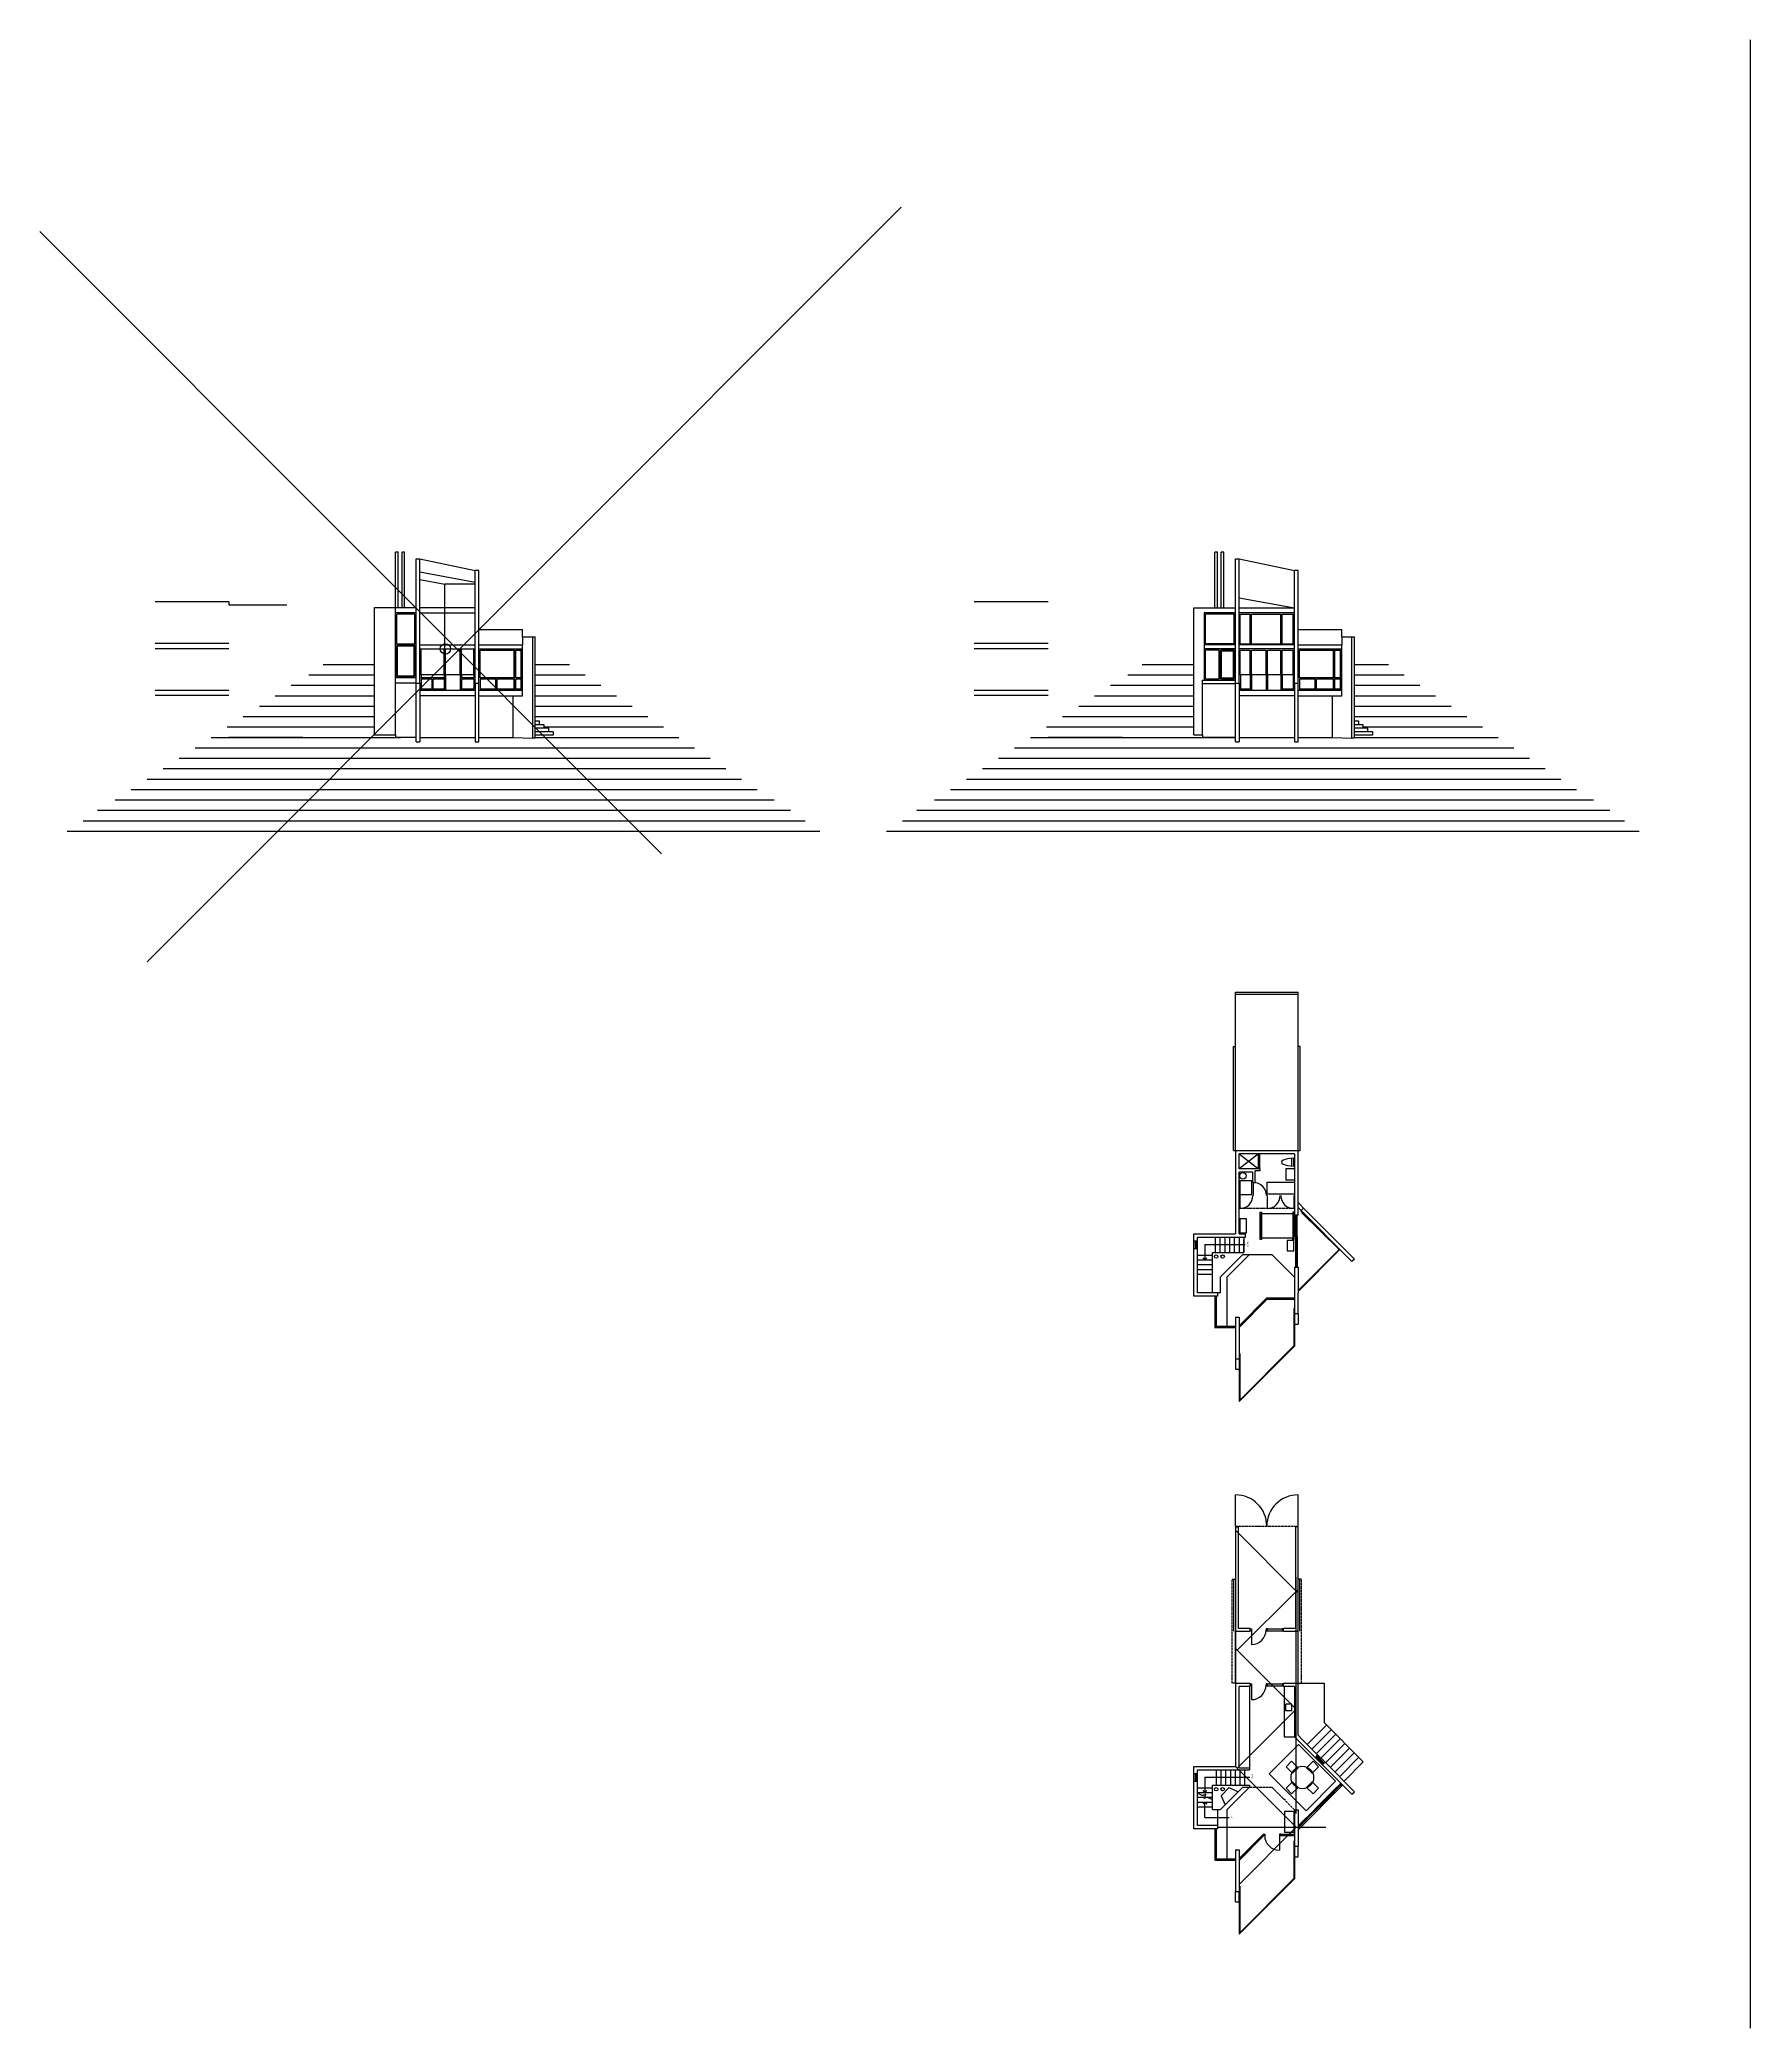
# Model space of a CAD drawing. Header units: inches. Extents: x -30960 to 5972, y 141 to 7569.
# Drawn here: x -22610 to -18666, y 710 to 5293 of the extents above; entities that cross this region are included whole.
import ezdxf

# ---------------------------------------------------------------- set-up
doc = ezdxf.new("R2010")
doc.units = ezdxf.units.IN
doc.header["$LTSCALE"] = 0.5
doc.header["$MEASUREMENT"] = 0
doc.linetypes.add('ACAD_ISO02W100', pattern=[15, 12, -3])
doc.layers.get('0').update_dxf_attribs({"color": 253})
for name, color, linetype in [('A-doors', 254, 'Continuous'), ('A-Elev-North', 7, 'Continuous'), ('A-Elev-South', 7, 'Continuous'), ('A-fixtures', 140, 'Continuous'), ('A-furniture', 33, 'Continuous'), ('A-glazing', 252, 'Continuous'), ('A-millwork', 252, 'Continuous'), ('A-roof', 253, 'Continuous'), ('A-soffit', 251, 'ACAD_ISO02W100'), ('A-stairs', 252, 'Continuous'), ('A-text', 254, 'Continuous'), ('A-walls', 7, 'Continuous'), ('construction', 160, 'Continuous')]:
    doc.layers.add(name, color=color, linetype=linetype)

msp = doc.modelspace()

# ---------------------------------------------------------------- linework, layer by layer
for p, q in [((-19852.9, 1625.3), (-19852.9, 1505.3)), ((-19852.9, 1505.3), (-19852.9, 1625.3)), ((-19708.9, 1505.3), (-19708.9, 1625.3))]:
    msp.add_line(p, q)
at = {"layer": 'A-doors'}
for p, q in [((-19812.9, 2659.7, -10295.1), (-19807.9, 2659.7, -10295.1)), ((-19852.9, 1867.3), (-19852.9, 1939.3)), ((-19708.9, 1867.3), (-19708.9, 1939.3)), ((-19856.9, 1625.3), (-19856.9, 1745.3)), ((-19704.9, 1625.3), (-19704.9, 1745.3)), ((-19819.4, 1630.8), (-19816.4, 1630.8)), ((-19819.4, 1625.8), (-19819.4, 1630.8)), ((-19816.4, 1625.8), (-19819.4, 1625.8)), ((-19816.4, 1630.8), (-19816.4, 1625.8)), ((-19816.4, 1628.3), (-19816.4, 1594.3)), ((-19779.4, 1630.8), (-19782.4, 1630.8)), ((-19782.4, 1630.8), (-19782.4, 1625.8)), ((-19782.4, 1625.8), (-19779.4, 1625.8)), ((-19779.4, 1625.8), (-19779.4, 1630.8)), ((-19779.4, 1630.8), (-19745.4, 1630.8)), ((-19779.4, 1625.8), (-19745.4, 1625.8)), ((-19742.4, 1630.8), (-19745.4, 1630.8)), ((-19745.4, 1630.8), (-19745.4, 1625.8)), ((-19745.4, 1625.8), (-19742.4, 1625.8)), ((-19742.4, 1625.8), (-19742.4, 1630.8)), ((-19819.4, 1503.8), (-19816.4, 1503.8)), ((-19819.4, 1498.8), (-19819.4, 1503.8)), ((-19816.4, 1498.8), (-19819.4, 1498.8)), ((-19816.4, 1503.8), (-19816.4, 1498.8)), ((-19816.4, 1501.3), (-19816.4, 1467.3)), ((-19779.4, 1503.8), (-19782.4, 1503.8)), ((-19782.4, 1503.8), (-19782.4, 1498.8)), ((-19782.4, 1498.8), (-19779.4, 1498.8)), ((-19779.4, 1498.8), (-19779.4, 1503.8)), ((-19742.4, 1503.8), (-19745.4, 1503.8)), ((-19745.4, 1503.8), (-19745.4, 1498.8)), ((-19745.4, 1498.8), (-19742.4, 1498.8)), ((-19742.4, 1498.8), (-19742.4, 1503.8)), ((-19748.7, 1157.1), (-19751.7, 1157.1)), ((-19751.7, 1157.1), (-19751.7, 1154.1)), ((-19751.7, 1154.1), (-19751.7, 1120.1)), ((-19751.7, 1154.1), (-19748.7, 1154.1)), ((-19748.7, 1154.1), (-19748.7, 1157.1)), ((-19719.9, 1154.1), (-19719.9, 1157.1))]:
    msp.add_line(p, q, dxfattribs=at)
for centre, radius, start, end in [((-19852.9, 1867.3), 72, 0, 90), ((-19708.9, 1867.3), 72, 90, 180), ((-19816.4, 1628.3), 34, 270, 0), ((-19816.4, 1501.3), 34, 270, 0), ((-19751.7, 1154.1), 34, 180, 270)]:
    msp.add_arc(centre, radius, start, end, dxfattribs=at)
at = {"layer": 'A-Elev-North', "color": 251}
for p, q in [((-21676.3, 3829.3), (-21676.3, 4038.4)), ((-21497, 3917.3), (-21497, 3898.3)), ((-19607.8, 3917.3), (-19607.8, 3898.3)), ((-21516.1, 3822.3, -14323), (-21516.1, 3886.3, -14323)), ((-21500.2, 3822.3, -14323), (-21500.2, 3886.3, -14323)), ((-19626.9, 3822.3, -14323), (-19626.9, 3886.3, -14323)), ((-19611, 3822.3, -14323), (-19611, 3886.3, -14323)), ((-21677.8, 3829.3), (-21677.8, 3796.3)), ((-21558.5, 3796.3), (-21558.5, 3819.3)), ((-21516.1, 3796.3), (-21516.1, 3819.3)), ((-21500.2, 3796.3, -14323), (-21500.2, 3819.3, -14323)), ((-19669.3, 3796.3), (-19669.3, 3819.3)), ((-19626.9, 3796.3), (-19626.9, 3819.3)), ((-19611, 3796.3, -14323), (-19611, 3819.3, -14323))]:
    msp.add_line(p, q, dxfattribs=at)
at = {"layer": 'A-Elev-North', "color": 254}
for p, q in [((-22174, 3997.6, -51475.7), (-22174, 3990.6, -51475.7)), ((-22174, 3990.6, -51475.7), (-22040.7, 3990.6, -51475.7)), ((-19668.3, 1216.7), (-19670.4, 1214.5)), ((-19668.3, 1212.4), (-19666.1, 1214.5)), ((-19666.1, 1214.5), (-19667.2, 1215.6)), ((-19707.5, 1177.5), (-19708.9, 1176)), ((-19708.9, 1171.8), (-19705.3, 1175.3))]:
    msp.add_line(p, q, dxfattribs=at)
at = {"layer": 'A-Elev-North', "color": 253}
for p, q in [((-21838.1, 3984.3), (-21742.1, 3984.3)), ((-21742.1, 3972.3), (-21790.1, 3972.3)), ((-19948.9, 3983.6, -51475.7), (-19852.9, 3983.6, -51475.7)), ((-19924.9, 3972.3, 133814.9), (-19924.9, 3817.3)), ((-21742.1, 3822.3), (-21790.1, 3822.3)), ((-21742.1, 3810.3), (-21790.1, 3810.3)), ((-21497, 3793.3, -10295.1), (-21549.3, 3793.3, -10295.1)), ((-19607.8, 3793.3, -10295.1), (-19660.1, 3793.3, -10295.1)), ((-21790.1, 3691.3), (-21790.1, 3685.9))]:
    msp.add_line(p, q, dxfattribs=at)
at = {"layer": 'A-Elev-North', "color": 252}
for p, q in [((-21745.1, 3969.3, 60978.9), (-21787.1, 3969.3, 60978.9)), ((-19852.9, 3972.3, 133814.9), (-19924.9, 3972.3, 133814.9)), ((-19855.9, 3969.3, 133814.9), (-19921.9, 3969.3, 133814.9)), ((-21745.1, 3900.3), (-21787.1, 3900.3)), ((-21745.1, 3897.3), (-21787.1, 3897.3)), ((-19855.9, 3901.3, -25734.8), (-19921.9, 3901.3, -25734.8)), ((-21747.1, 3895.3), (-21785.1, 3895.3)), ((-21730.9, 3829.3), (-21730.9, 3889.3)), ((-21677.8, 3829.3), (-21677.8, 3889.3)), ((-21674.8, 3829.3), (-21674.8, 3889.3)), ((-21640.8, 3829.3), (-21640.8, 3889.3)), ((-21637.8, 3829.3), (-21637.8, 3889.3)), ((-21609.1, 3829.3), (-21609.1, 3889.3)), ((-21594.5, 3822.3, -15011.7), (-21594.5, 3886.3, -15374.6)), ((-21515, 3822.3, -14560.7), (-21515, 3886.3, -14923.7)), ((-21512.9, 3822.3, -14548.7), (-21512.9, 3886.3, -14911.7)), ((-21499.1, 3822.3, -14470.5), (-21499.1, 3886.3, -14833.5)), ((-19890.4, 3886.3, 12), (-19921.9, 3886.3, 12)), ((-19855.9, 3886.3, 12), (-19887.4, 3886.3, 12)), ((-19857.9, 3884.3, 12), (-19885.4, 3884.3, 12)), ((-19705.3, 3822.3, -15011.7), (-19705.3, 3886.3, -15374.6)), ((-19625.8, 3822.3, -14560.7), (-19625.8, 3886.3, -14923.7)), ((-19623.7, 3822.3, -14548.7), (-19623.7, 3886.3, -14911.7)), ((-19609.9, 3822.3, -14470.5), (-19609.9, 3886.3, -14833.5)), ((-21787.1, 3825.3), (-21745.1, 3825.3)), ((-21785.1, 3827.3), (-21747.1, 3827.3)), ((-21594.5, 3819.3), (-21594.5, 3796.3)), ((-21557.4, 3796.3, -14653.9), (-21557.4, 3819.3, -14784.3)), ((-21555.3, 3796.3, -14641.9), (-21555.3, 3819.3, -14772.3)), ((-21515, 3796.3, -14413.3), (-21515, 3819.3, -14543.7)), ((-21512.9, 3796.3, -14401.2), (-21512.9, 3819.3, -14531.7)), ((-21499.1, 3796.3, -14323), (-21499.1, 3819.3, -14453.5)), ((-19928.9, 3817.3), (-19852.9, 3817.3)), ((-19928.9, 3809.3), (-19852.9, 3809.3)), ((-19921.9, 3820.3), (-19890.4, 3820.3)), ((-19887.4, 3820.3), (-19855.9, 3820.3)), ((-19885.4, 3822.3), (-19857.9, 3822.3)), ((-19705.3, 3819.3), (-19705.3, 3796.3)), ((-19668.3, 3796.3, -14653.9), (-19668.3, 3819.3, -14784.3)), ((-19666.1, 3796.3, -14641.9), (-19666.1, 3819.3, -14772.3)), ((-19625.8, 3796.3, -14413.3), (-19625.8, 3819.3, -14543.7)), ((-19623.7, 3796.3, -14401.2), (-19623.7, 3819.3, -14531.7)), ((-19609.9, 3796.3, -14323), (-19609.9, 3819.3, -14453.5))]:
    msp.add_line(p, q, dxfattribs=at)
at = {"layer": 'A-Elev-North', "color": 7}
for p, q in [((-21598.1, 3934.3), (-21497, 3934.3)), ((-21497, 3917.3, -10295.1), (-21497, 3934.3, -10295.1)), ((-21497, 3917.3), (-21467.9, 3917.3)), ((-19708.9, 3934.3), (-19607.8, 3934.3)), ((-19607.8, 3917.3, -10295.1), (-19607.8, 3934.3, -10295.1)), ((-19607.8, 3917.3), (-19578.8, 3917.3)), ((-21742.1, 3810.3), (-21734.1, 3810.3)), ((-21734.1, 3810.3), (-21734.1, 3675.3)), ((-21606.1, 3810.3), (-21606.1, 3675.3)), ((-21606.1, 3810.3), (-21598.1, 3810.3)), ((-19852.9, 3810.3), (-19844.9, 3810.3)), ((-19844.9, 3810.3), (-19844.9, 3675.3)), ((-19716.9, 3810.3), (-19708.9, 3810.3)), ((-19716.9, 3810.3), (-19716.9, 3675.3)), ((-21518.7, 3685.3), (-21473.6, 3683.3, -10295.1)), ((-19629.5, 3685.3), (-19584.4, 3683.3, -10295.1)), ((-19628, 1257), (-19625.8, 1259.1)), ((-19625.8, 1254.8), (-19623.7, 1257)), ((-19612, 1272.9), (-19609.9, 1275)), ((-19609.9, 1270.8), (-19607.8, 1272.9))]:
    msp.add_line(p, q, dxfattribs=at)
at = {"layer": 'A-Elev-North', "color": 250}
for p, q in [((-21730.9, 3829.3), (-21730.9, 3796.3)), ((-21677.8, 3822.3), (-21730.9, 3822.3)), ((-21705.4, 3819.3), (-21730.9, 3819.3)), ((-21705.4, 3796.3), (-21705.4, 3819.3)), ((-21677.8, 3819.3), (-21703.3, 3819.3)), ((-21703.3, 3796.3), (-21703.3, 3819.3)), ((-21677.8, 3829.3), (-21677.8, 3796.3)), ((-21676.3, 3829.3), (-21676.3, 3793.3)), ((-21674.8, 3829.3), (-21674.8, 3793.3)), ((-21640.8, 3829.3), (-21640.8, 3793.3)), ((-21637.8, 3829.3), (-21637.8, 3822.3)), ((-21609.1, 3822.3), (-21637.8, 3822.3)), ((-21637.8, 3819.3), (-21637.8, 3796.3)), ((-21609.1, 3819.3), (-21637.8, 3819.3)), ((-21609.1, 3829.3), (-21609.1, 3822.3)), ((-21609.1, 3819.3), (-21609.1, 3796.3)), ((-19841.7, 3829.3), (-19841.7, 3796.3)), ((-19819.4, 3829.3), (-19819.4, 3796.3)), ((-19816.4, 3829.3), (-19816.4, 3793.3)), ((-19782.4, 3829.3), (-19782.4, 3793.3)), ((-19779.4, 3829.3), (-19779.4, 3793.3)), ((-19748.4, 3829.3, -25737.8), (-19748.4, 3793.3, -25737.8)), ((-19745.4, 3829.3, -25737.8), (-19745.4, 3796.3, -25737.8)), ((-19719.9, 3829.3), (-19719.9, 3796.3)), ((-21677.8, 3796.3), (-21730.9, 3796.3)), ((-21609.1, 3796.3), (-21637.8, 3796.3)), ((-19819.4, 3796.3), (-19841.7, 3796.3)), ((-19719.9, 3796.3), (-19745.4, 3796.3, -25737.8))]:
    msp.add_line(p, q, dxfattribs=at)
at = {"layer": 'A-Elev-North'}
msp.add_line((-19928.9, 3691.3, -51475.7), (-19928.9, 3685.9, -51475.7), dxfattribs=at)
at = {"layer": 'A-Elev-North', "color": 250}
msp.add_circle((-21674.8, 3889.3), 12, dxfattribs=at)
at = {"layer": 'A-Elev-South', "color": 7}
for p, q in [((-18666.1, 5293.3, -5147.6), (-18666.1, 710, -5147.6)), ((-21742.1, 3675.3), (-21742.1, 4096.8)), ((-21742.1, 4096.8), (-21734.1, 4096.8)), ((-21742.1, 3918.3, -5147.6), (-21742.1, 4093, -5147.6)), ((-21734.1, 4096.8), (-21606.1, 4070.3)), ((-19852.9, 4096.8), (-19844.9, 4096.8)), ((-19852.9, 3675.3), (-19852.9, 4096.8)), ((-19852.9, 3918.3, -5147.6), (-19852.9, 4093, -5147.6)), ((-19844.9, 4096.8), (-19716.9, 4070.3)), ((-21598.1, 4070.3), (-21606.1, 4070.3)), ((-21598.1, 3675.3), (-21598.1, 4070.3)), ((-19708.9, 4070.3), (-19716.9, 4070.3)), ((-19708.9, 3675.3), (-19708.9, 4070.3)), ((-21467.9, 3683.3, -10295.1), (-21467.9, 3917.3, -10295.1)), ((-19578.8, 3683.3, -10295.1), (-19578.8, 3917.3, -10295.1)), ((-21742.1, 3675.3), (-21734.1, 3675.3)), ((-21606.1, 3675.3), (-21598.1, 3675.3)), ((-21467.9, 3683.3, -10295.1), (-21473.6, 3683.3, -10295.1)), ((-19852.9, 3675.3), (-19844.9, 3675.3)), ((-19716.9, 3675.3), (-19708.9, 3675.3)), ((-19578.8, 3683.3, -10295.1), (-19584.4, 3683.3, -10295.1)), ((-19708.9, 2357.1, -10295.1), (-19708.9, 2405.1, -10295.1)), ((-19578.8, 1255.2), (-19646.6, 1323)), ((-19584.4, 1249.5), (-19578.8, 1255.2))]:
    msp.add_line(p, q, dxfattribs=at)
at = {"layer": 'A-Elev-South', "color": 253}
for p, q in [((-21789.9, 3984.3), (-21789.9, 4112.1)), ((-21783.9, 4112.1), (-21789.9, 4112.1)), ((-21783.9, 3984.3), (-21783.9, 4112.1)), ((-21774.9, 3984.3), (-21774.9, 4112.1)), ((-21768.9, 4112.1), (-21774.9, 4112.1)), ((-21768.9, 3984.3), (-21768.9, 4112.1)), ((-21734.1, 3810.3), (-21734.1, 4096.8)), ((-19900.7, 3983.6, -51475.7), (-19900.7, 4112.1)), ((-19894.7, 4112.1), (-19900.7, 4112.1)), ((-19894.7, 3983.6, -51475.7), (-19894.7, 4112.1)), ((-19885.7, 3983.6, -51475.7), (-19885.7, 4112.1)), ((-19879.7, 4112.1), (-19885.7, 4112.1)), ((-19879.7, 3983.6, -51475.7), (-19879.7, 4112.1)), ((-19844.9, 3810.3), (-19844.9, 4096.8)), ((-21606.1, 3810.3), (-21606.1, 4070.3)), ((-19716.9, 3810.3), (-19716.9, 4070.3)), ((-21838.1, 3691.3), (-21838.1, 3984.3)), ((-21790.1, 3691.3), (-21790.1, 3984.3)), ((-19948.9, 3691.3), (-19948.9, 3983.6, -51475.7)), ((-19716.9, 3972.3, 133814.9), (-19844.9, 3972.3, 133814.9)), ((-21473.6, 3683.3, -10295.1), (-21473.6, 3917.3, -10295.1)), ((-19852.9, 3898.3), (-19924.9, 3898.3)), ((-19716.9, 3898.3, -25734.8), (-19844.9, 3898.3, -25734.8)), ((-19584.4, 3683.3, -10295.1), (-19584.4, 3917.3, -10295.1)), ((-19852.9, 3889.3), (-19924.9, 3889.3)), ((-19716.9, 3889.3, -25734.8), (-19844.9, 3889.3, -25734.8)), ((-21606.1, 3829.3), (-21734.1, 3829.3)), ((-19928.9, 3691.3, 1715.9), (-19928.9, 3817.3, -20470.9)), ((-19716.7, 3829.3), (-19844.7, 3829.3)), ((-21606.1, 3793.3), (-21734.1, 3793.3)), ((-21606.1, 3781.3), (-21734.1, 3781.3)), ((-21497, 3793.3), (-21598.1, 3793.3)), ((-19716.9, 3793.3), (-19844.9, 3793.3)), ((-19716.9, 3781.3), (-19844.9, 3781.3)), ((-19607.8, 3793.3), (-19708.9, 3793.3)), ((-21838.1, 3691.3, -5147.6), (-21790.1, 3691.3, -1029.5)), ((-21790.1, 3685.9), (-21742.1, 3685.9)), ((-19948.9, 3691.3, -5147.6), (-19928.9, 3691.3, -3431.7)), ((-19928.9, 3685.9), (-19852.9, 3685.9)), ((-19711.1, 2534.8, -10295.1), (-19711.1, 2500.8, -10295.1)), ((-19708.9, 1505.3), (-19648.9, 1505.3)), ((-19648.9, 1505.3), (-19648.9, 1414.4)), ((-19687.7, 1364.1), (-19643.1, 1408.6)), ((-19677.1, 1353.5), (-19632.5, 1398)), ((-19666.5, 1342.9), (-19621.9, 1387.4)), ((-19655.9, 1332.2), (-19611.3, 1376.8)), ((-19648.9, 1414.4), (-19558.3, 1323.8)), ((-19645.3, 1321.6), (-19600.7, 1366.2)), ((-19634.6, 1311), (-19590.1, 1355.6)), ((-19624, 1300.4), (-19579.5, 1345)), ((-19613.4, 1289.8), (-19568.9, 1334.4)), ((-19602.8, 1279.2), (-19558.3, 1323.8)), ((-19716.9, 1141.3), (-19718.4, 1141.3)), ((-19716.9, 1105.3), (-19716.9, 1129.3)), ((-19708.9, 1105.3), (-19708.9, 1129.3)), ((-19852.9, 1001.3), (-19852.9, 1025.3)), ((-19844.9, 1001.3), (-19844.9, 1025.3))]:
    msp.add_line(p, q, dxfattribs=at)
at = {"layer": 'A-Elev-South', "color": 251}
for p, q in [((-21606.1, 4038.4), (-21676.3, 4038.4)), ((-19714.6, 2536.8, -10295.1), (-19714.6, 2583.8, -10295.1)), ((-19714.6, 2534.8, -10295.1), (-19714.6, 2583.8, -10295.1)), ((-19844.9, 2253.1, -10295.1), (-19844.9, 2229.1, -10295.1))]:
    msp.add_line(p, q, dxfattribs=at)
at = {"layer": 'A-Elev-South', "color": 2, "ltscale": 0.1}
for p, q in [((-22174, 3997.6, -51475.7), (-22344.5, 3997.6, -51475.7)), ((-20284.8, 3997.6, -51475.7), (-20455.3, 3997.6, -51475.7)), ((-22174, 3901.6, -51475.7), (-22344.5, 3901.6, -51475.7)), ((-20284.8, 3901.6, -51475.7), (-20455.3, 3901.6, -51475.7)), ((-22174, 3889.6, -51475.7), (-22344.5, 3889.6, -51475.7)), ((-20284.8, 3889.6, -51475.7), (-20455.3, 3889.6, -51475.7)), ((-22174, 3793.6, -51475.7), (-22344.5, 3793.6, -51475.7)), ((-22174, 3781.6, -51475.7), (-22344.5, 3781.6, -51475.7)), ((-20284.8, 3793.6, -51475.7), (-20455.3, 3793.6, -51475.7)), ((-20284.8, 3781.6, -51475.7), (-20455.3, 3781.6, -51475.7)), ((-22003.4, 3685.3, -51475.7), (-22174, 3685.3, -51475.7)), ((-20114.3, 3685.3, -51475.7), (-20284.8, 3685.3, -51475.7))]:
    msp.add_line(p, q, dxfattribs=at)
at = {"layer": 'A-Elev-South', "color": 252}
for p, q in [((-21787.1, 3900.3), (-21787.1, 3969.3)), ((-21745.1, 3900.3), (-21745.1, 3969.3)), ((-19921.9, 3901.3, -25734.8), (-19921.9, 3969.3, 133814.9)), ((-19855.9, 3901.3, -25734.8), (-19855.9, 3969.3, 133814.9)), ((-19841.9, 3901.3, -25746.8), (-19841.9, 3969.3, 159549.8)), ((-19819.4, 3901.3, -25746.8), (-19819.4, 3969.3, 159549.8)), ((-19816.4, 3901.3, -25746.8), (-19816.4, 3969.3, 159549.8)), ((-19748.4, 3901.3, -51484.7), (-19748.4, 3969.3, 133811.9)), ((-19745.4, 3901.3, -51484.7), (-19745.4, 3969.3, 133811.9)), ((-19719.9, 3901.3, -25746.8), (-19719.9, 3969.3, 159549.8)), ((-21787.1, 3825.3), (-21787.1, 3897.3)), ((-21745.1, 3825.3), (-21745.1, 3897.3)), ((-21785.1, 3827.3), (-21785.1, 3895.3)), ((-21747.1, 3827.3), (-21747.1, 3895.3)), ((-19921.9, 3820.3, -215796), (-19921.9, 3886.3, -60921)), ((-19890.4, 3820.3, -215796), (-19890.4, 3886.3, -60921)), ((-19887.4, 3820.3, 1.2), (-19887.4, 3886.3, 12)), ((-19885.4, 3822.3, 1.2), (-19885.4, 3884.3, 12)), ((-19857.9, 3822.3, 1.2), (-19857.9, 3884.3, 12)), ((-19855.9, 3820.3, 1.2), (-19855.9, 3886.3, 12)), ((-19841.9, 3829.3), (-19841.9, 3886.3, -25737.8)), ((-19819.4, 3829.3), (-19819.4, 3886.3, -25737.8)), ((-19816.4, 3829.3), (-19816.4, 3886.3, -25737.8)), ((-19782.4, 3829.3), (-19782.4, 3886.3, -25737.8)), ((-19779.4, 3829.3), (-19779.4, 3886.3, -25737.8)), ((-19748.4, 3829.3, -25737.8), (-19748.4, 3886.3, -51475.7)), ((-19745.4, 3829.3, -25737.8), (-19745.4, 3886.3, -51475.7)), ((-19719.9, 3829.3), (-19719.9, 3886.3, -25737.8)), ((-21515, 3822.3), (-21594.5, 3822.3)), ((-21557.4, 3819.3), (-21594.5, 3819.3)), ((-21515, 3819.3), (-21555.3, 3819.3)), ((-21499.1, 3822.3), (-21512.9, 3822.3)), ((-21499.1, 3819.3), (-21512.9, 3819.3)), ((-19625.8, 3822.3), (-19705.3, 3822.3)), ((-19668.3, 3819.3), (-19705.3, 3819.3)), ((-19625.8, 3819.3), (-19666.1, 3819.3)), ((-19609.9, 3822.3), (-19623.7, 3822.3)), ((-19609.9, 3819.3), (-19623.7, 3819.3)), ((-22067.6, 3781.3, -15442.7), (-21838.1, 3781.3, -15442.7)), ((-21557.4, 3796.3), (-21594.5, 3796.3)), ((-21515, 3796.3), (-21555.3, 3796.3)), ((-21499.1, 3796.3), (-21512.9, 3796.3)), ((-21467.9, 3781.3, -15442.7), (-21280.7, 3781.3, -15442.7)), ((-20178.5, 3781.3, -15442.7), (-19948.9, 3781.3, -15442.7)), ((-19668.3, 3796.3), (-19705.3, 3796.3)), ((-19625.8, 3796.3), (-19666.1, 3796.3)), ((-19609.9, 3796.3), (-19623.7, 3796.3)), ((-19578.8, 3781.3, -15442.7), (-19391.6, 3781.3, -15442.7)), ((-22252, 3661.3, -15442.7), (-21100.2, 3661.3, -15442.7)), ((-20362.8, 3661.3, -15442.7), (-19211.1, 3661.3, -15442.7)), ((-22436.3, 3541.3, -10295.1), (-20916.8, 3541.3, -10295.1)), ((-20547.1, 3541.3, -10295.1), (-19027.6, 3541.3, -10295.1)), ((-19716.9, 2357.1, -10295.1), (-19716.9, 2333.1, -10295.1)), ((-19708.9, 2357.1, -10295.1), (-19708.9, 2333.1, -10295.1)), ((-19852.9, 2253.1, -10295.1), (-19852.9, 2229.1, -10295.1))]:
    msp.add_line(p, q, dxfattribs=at)
at = {"layer": 'A-Elev-South', "color": 126}
for p, q in [((-21957.1, 3853.3, -15442.7), (-21838.1, 3853.3, -15442.7)), ((-21467.9, 3853.3, -15442.7), (-21389, 3853.3, -15442.7)), ((-20067.9, 3853.3, -15442.7), (-19948.9, 3853.3, -15442.7)), ((-19578.8, 3853.3, -15442.7), (-19499.9, 3853.3, -15442.7)), ((-22030.8, 3805.3, -15442.7), (-21838.1, 3805.3, -15442.7)), ((-21990.2, 3829.3, -15442.7), (-21838.1, 3829.3, -15442.7)), ((-21467.9, 3829.3, -15442.7), (-21352.9, 3829.3, -15442.7)), ((-21467.9, 3805.3, -15442.7), (-21316.8, 3805.3, -15442.7)), ((-20141.6, 3805.3, -15442.7), (-19948.9, 3805.3, -15442.7)), ((-20101, 3829.3, -15442.7), (-19948.9, 3829.3, -15442.7)), ((-19578.8, 3829.3, -15442.7), (-19463.8, 3829.3, -15442.7)), ((-19578.8, 3805.3, -15442.7), (-19427.7, 3805.3, -15442.7)), ((-22141.4, 3733.3, -15442.7), (-21838.1, 3733.3, -15442.7)), ((-22103.6, 3757.3, -15442.7), (-21838.1, 3757.3, -15442.7)), ((-21467.9, 3757.3, -15442.7), (-21244.6, 3757.3, -15442.7)), ((-21467.9, 3733.3, -15442.7), (-21208.5, 3733.3, -15442.7)), ((-20252.2, 3733.3, -15442.7), (-19948.9, 3733.3, -15442.7)), ((-20214.4, 3757.3, -15442.7), (-19948.9, 3757.3, -15442.7)), ((-19578.8, 3757.3, -15442.7), (-19355.5, 3757.3, -15442.7)), ((-19578.8, 3733.3, -15442.7), (-19319.4, 3733.3, -15442.7)), ((-22215.1, 3685.3, -2320.6), (-21778.1, 3685.3, -8715)), ((-22178.2, 3709.3, -15442.7), (-21838.1, 3709.3, -15442.7)), ((-21466.3, 3685.3, -13275.5), (-21136.3, 3685.3, -18103.7)), ((-21447.5, 3709.3, -15442.7), (-21172.4, 3709.3, -15442.7)), ((-20325.9, 3685.3, -2320.6), (-19852.9, 3685.3, -9241.7)), ((-20289.1, 3709.3, -15442.7), (-19948.9, 3709.3, -15442.7)), ((-19577.2, 3685.3, -13275.5), (-19247.2, 3685.3, -18103.7)), ((-19558.3, 3709.3, -15442.7), (-19283.3, 3709.3, -15442.7)), ((-22288.8, 3637.3, -15442.7), (-21064.2, 3637.3, -15442.7)), ((-20399.7, 3637.3, -15442.7), (-19175, 3637.3, -15442.7)), ((-22362.6, 3589.3), (-20992, 3589.3)), ((-22325.7, 3613.3), (-21028.1, 3613.3)), ((-20473.4, 3589.3), (-19102.8, 3589.3)), ((-20436.5, 3613.3), (-19138.9, 3613.3)), ((-22399.4, 3565.3), (-20955.9, 3565.3)), ((-20510.3, 3565.3), (-19066.7, 3565.3)), ((-22510, 3493.3, -10295.1), (-20845.3, 3493.3, -10295.1)), ((-22477.3, 3517.3, -10295.1), (-20879.2, 3517.3, -10295.1)), ((-20620.9, 3493.3, -10295.1), (-18956.2, 3493.3, -10295.1)), ((-20588.1, 3517.3, -10295.1), (-18990, 3517.3, -10295.1)), ((-22546.9, 3469.3, -10295.1), (-20811.5, 3469.3, -10295.1)), ((-20657.7, 3469.3, -10295.1), (-18922.3, 3469.3, -10295.1))]:
    msp.add_line(p, q, dxfattribs=at)
at = {"layer": 'A-Elev-South', "color": 250}
for p, q in [((-19714.6, 2534.8, -10295.1), (-19714.6, 2500.8, -10295.1)), ((-19711.1, 2498.8, -10295.1), (-19711.1, 2463.8, -10295.1))]:
    msp.add_line(p, q, dxfattribs=at)
at = {"layer": 'A-fixtures'}
for p, q in [((-19844.9, 2725.1, -10295.1), (-19799.9, 2691.1, -10295.1)), ((-19799.9, 2725.1, -10295.1), (-19844.9, 2691.1, -10295.1)), ((-19799.9, 2691.1, -10295.1), (-19799.9, 2725.1, -10295.1)), ((-19799.9, 2715.1, -10295.1), (-19796.9, 2715.1, -10295.1)), ((-19796.9, 2691.1, -10295.1), (-19796.9, 2725.1, -10295.1)), ((-19723.9, 2714.9, -10295.1), (-19723.9, 2697.2, -10295.1)), ((-19718.9, 2697.1, -10295.1), (-19718.9, 2715.1, -10295.1)), ((-19718.9, 2697.1, -10295.1), (-19718.9, 2715.1, -10295.1))]:
    msp.add_line(p, q, dxfattribs=at)
at = {"layer": 'A-fixtures', "elevation": -10295.1}
msp.add_lwpolyline([(-19843.2, 2631.9), (-19815.2, 2631.9), (-19815.2, 2662.9), (-19843.2, 2662.9), (-19843.2, 2631.9)], dxfattribs=at)
at = {"layer": 'A-fixtures'}
msp.add_circle((-19835.9, 2674.6, -10295.1), 7.5, dxfattribs=at)
msp.add_ellipse((-19718.9, 2706.1, -10295.1), major_axis=(28, 0), ratio=0.321429, start_param=1.570796, end_param=4.712389, dxfattribs=at)
at = {"layer": 'A-furniture', "elevation": -10295.1}
for points in [[(-19842.9, 2543.3), (-19827.9, 2543.3), (-19827.9, 2575.3), (-19842.9, 2575.3), (-19842.9, 2543.3)], [(-19717.9, 2527.8), (-19717.9, 2590.8), (-19720.9, 2590.8), (-19720.9, 2527.8), (-19717.9, 2527.8), (-19720.9, 2527.8), (-19720.9, 2530.8), (-19792.9, 2530.8), (-19792.9, 2527.8), (-19792.9, 2527.8), (-19795.9, 2527.8), (-19795.9, 2590.8), (-19792.9, 2590.8), (-19792.9, 2587.8), (-19792.9, 2530.8), (-19792.9, 2587.8), (-19720.9, 2587.8)], [(-19718.9, 2502), (-19718.9, 2526), (-19733.9, 2526), (-19733.9, 2502), (-19718.9, 2502)]]:
    msp.add_lwpolyline(points, dxfattribs=at)
at = {"layer": 'A-furniture'}
msp.add_lwpolyline([(-19690.4, 1211.4), (-19622.5, 1279.3), (-19707.4, 1364.1), (-19775.3, 1296.3)], close=True, dxfattribs=at)
for points in [[(-19708.8, 1310.4), (-19723.6, 1325.2), (-19736.4, 1312.5), (-19721.5, 1297.7), (-19708.8, 1310.4)], [(-19689, 1310.4), (-19674.1, 1325.2), (-19661.4, 1312.5), (-19676.3, 1297.7), (-19689, 1310.4)], [(-19721.5, 1277.9), (-19736.4, 1263), (-19723.6, 1250.3), (-19708.8, 1265.1), (-19721.5, 1277.9)], [(-19676.3, 1277.9), (-19661.4, 1263), (-19674.1, 1250.3), (-19689, 1265.1), (-19676.3, 1277.9)], [(-19740.1, 1161.9), (-19718.1, 1161.9), (-19718.1, 1209.9), (-19740.1, 1209.9), (-19740.1, 1161.9)]]:
    msp.add_lwpolyline(points, dxfattribs=at)
msp.add_circle((-19698.9, 1287.8), 26, dxfattribs=at)
at = {"layer": 'A-glazing', "color": 253}
for p, q in [((-21734.1, 4066.8), (-21606.1, 4043.2, -9151.2)), ((-19844.9, 4007.2, 9151.2), (-19716.9, 3983.6)), ((-21598.1, 3898.3, -15442.7), (-21497, 3898.3, -15442.7)), ((-19708.9, 3898.3, -15442.7), (-19607.8, 3898.3, -15442.7)), ((-21598.1, 3781.3, -10295.1), (-21497, 3781.3, -10295.1)), ((-19708.9, 3781.3, -10295.1), (-19607.8, 3781.3, -10295.1)), ((-19652.3, 1317.4), (-19669.3, 1334.3)), ((-19648.4, 1321.3), (-19665.4, 1338.2)), ((-19646.6, 1323), (-19663.6, 1340))]:
    msp.add_line(p, q, dxfattribs=at)
at = {"layer": 'A-glazing', "color": 251}
for p, q in [((-21734.1, 4049, 4126.3), (-21676.3, 4038.4)), ((-21497, 3781.3), (-21497, 3898.3)), ((-19607.8, 3781.3), (-19607.8, 3898.3)), ((-21518.7, 3685.3), (-21518.7, 3781.3)), ((-19629.5, 3685.3), (-19629.5, 3781.3))]:
    msp.add_line(p, q, dxfattribs=at)
at = {"layer": 'A-glazing'}
for p, q in [((-21734.1, 3984.3), (-21606.1, 3984.3)), ((-21734.1, 3972.3), (-21606.1, 3972.3)), ((-19844.9, 3983.6), (-19716.9, 3983.6)), ((-19841.9, 3969.3, 133811.9), (-19819.4, 3969.3, 133811.9)), ((-19816.4, 3969.3, 133811.9), (-19748.4, 3969.3, 108074.1)), ((-19745.4, 3969.3, 133811.9), (-19719.9, 3969.3, 133811.9)), ((-21734.1, 3898.3, -25737.8), (-21606.1, 3898.3, -25737.8)), ((-19841.9, 3901.3, -51484.7), (-19819.4, 3901.3, -51484.7)), ((-19816.4, 3901.3, -51484.7), (-19748.4, 3901.3, -77222.5)), ((-19745.4, 3901.3, -77222.5), (-19719.9, 3901.3, -51484.7)), ((-21734.1, 3889.3, -25737.8), (-21606.1, 3889.3, -25737.8)), ((-21598.1, 3889.3, -25737.8), (-21497, 3889.3, -25737.8)), ((-21594.5, 3886.3, -25737.8), (-21515, 3886.3, -25737.8)), ((-21512.9, 3886.3, -25737.8), (-21499.1, 3886.3, -25737.8)), ((-19841.9, 3886.3, -51475.7), (-19819.4, 3886.3, -51475.7)), ((-19816.4, 3886.3, -51475.7), (-19782.4, 3886.3, -51475.7)), ((-19779.4, 3886.3, -51475.7), (-19748.4, 3886.3, -77213.5)), ((-19745.4, 3886.3, -77213.5), (-19719.9, 3886.3, -51475.7)), ((-19708.9, 3889.3, -25737.8), (-19607.8, 3889.3, -25737.8)), ((-19705.3, 3886.3, -25737.8), (-19625.8, 3886.3, -25737.8)), ((-19705.3, 3886.3, -25737.8), (-19625.8, 3886.3, -25737.8)), ((-19623.7, 3886.3, -25737.8), (-19609.9, 3886.3, -25737.8)), ((-19623.7, 3886.3, -25737.8), (-19609.9, 3886.3, -25737.8)), ((-19714.6, 2581.8, -10295.1), (-19711.1, 2581.8, -10295.1)), ((-19712.9, 2583.8, -10295.1), (-19711.1, 2583.8, -10295.1)), ((-19711.1, 2534.8, -10295.1), (-19711.1, 2583.8, -10295.1)), ((-19711.1, 2498.8, -10295.1), (-19711.1, 2583.8, -10295.1)), ((-19946.4, 2525.1, -10295.1), (-19946.4, 2507.1, -10295.1)), ((-19943.4, 2523.1, -10295.1), (-19946.4, 2523.1, -10295.1)), ((-19943.4, 2525.1, -10295.1), (-19943.4, 2507.1, -10295.1)), ((-19833.9, 2498.1, -10295.1), (-19833.9, 2528.1, -10295.1)), ((-19714.6, 2536.8, -10295.1), (-19711.1, 2536.8, -10295.1)), ((-19714.6, 2534.8, -10295.1), (-19711.1, 2534.8, -10295.1)), ((-19943.4, 2509.1, -10295.1), (-19946.4, 2509.1, -10295.1)), ((-19714.6, 2500.8, -10295.1), (-19711.1, 2500.8, -10295.1)), ((-19714.6, 2498.8, -10295.1), (-19711.1, 2498.8, -10295.1)), ((-19714.6, 2465.8, -10295.1), (-19712.9, 2465.8, -10295.1)), ((-19714.6, 2463.8, -10295.1), (-19712.9, 2463.8, -10295.1)), ((-19900.9, 2397.1, -10295.1), (-19900.9, 2325.1, -10295.1)), ((-19900.9, 2394.1, -10295.1), (-19897.9, 2394.1, -10295.1)), ((-19900.9, 2389.1, -10295.1), (-19900.9, 2387.1, -10295.1)), ((-19897.9, 2397.1, -10295.1), (-19897.9, 2328.1, -10295.1)), ((-19897.9, 2387.1, -10295.1), (-19897.9, 2389.1, -10295.1)), ((-19781, 2393.2, -10295.1), (-19844.9, 2329.3, -10295.1)), ((-19779.8, 2390.2, -10295.1), (-19844.9, 2325.1, -10295.1)), ((-19783.2, 2391.1, -10295.1), (-19781, 2388.9, -10295.1)), ((-19781, 2393.2, -10295.1), (-19777.9, 2393.2, -10295.1)), ((-19779.8, 2390.2, -10295.1), (-19777.9, 2390.2, -10295.1)), ((-19777.9, 2393.2, -10295.1), (-19777.9, 2390.2, -10295.1)), ((-19777.9, 2393.2, -10295.1), (-19716.9, 2393.2, -10295.1)), ((-19777.9, 2390.2, -10295.1), (-19716.9, 2390.2, -10295.1)), ((-19719.9, 2393.2, -10295.1), (-19719.9, 2390.2, -10295.1)), ((-19897.9, 2362.1, -10295.1), (-19900.9, 2362.1, -10295.1)), ((-19900.9, 2360.1, -10295.1), (-19897.9, 2360.1, -10295.1)), ((-19897.9, 2362.1, -10295.1), (-19897.9, 2360.1, -10295.1)), ((-19897.9, 2359.1, -10295.1), (-19897.9, 2361.1, -10295.1)), ((-19897.9, 2328.1, -10295.1), (-19900.9, 2328.1, -10295.1)), ((-19900.9, 2325.1, -10295.1), (-19897.9, 2325.1, -10295.1)), ((-19897.9, 2325.1, -10295.1), (-19897.9, 2328.1, -10295.1)), ((-19897.9, 2328.1, -10295.1), (-19852.9, 2328.1, -10295.1)), ((-19897.9, 2325.1, -10295.1), (-19852.9, 2325.1, -10295.1)), ((-19883.9, 2325.1, -10295.1), (-19883.9, 2328.1, -10295.1)), ((-19881.9, 2325.1, -10295.1), (-19881.9, 2328.1, -10295.1)), ((-19855.9, 2325.1, -10295.1), (-19855.9, 2328.1, -10295.1)), ((-19843.5, 2330.7, -10295.1), (-19841.3, 2328.6, -10295.1)), ((-19779.4, 1503.8), (-19745.4, 1503.8)), ((-19779.4, 1498.8), (-19745.4, 1498.8)), ((-19650.5, 1319.1), (-19667.5, 1336.1)), ((-19663.3, 1336.1), (-19665.4, 1334)), ((-19946.4, 1297.3), (-19946.4, 1279.3)), ((-19943.4, 1295.3), (-19946.4, 1295.3)), ((-19943.4, 1297.3), (-19943.4, 1279.3)), ((-19650.5, 1323.4), (-19652.6, 1321.3)), ((-19640.3, 1326.6), (-19642.4, 1324.5)), ((-19943.4, 1281.3), (-19946.4, 1281.3)), ((-19605.6, 1270.7), (-19708.8, 1167.5)), ((-19628, 1257), (-19668.3, 1216.7)), ((-19626.9, 1255.9), (-19667.2, 1215.6)), ((-19625.8, 1254.8), (-19666.1, 1214.5)), ((-19612, 1272.9), (-19625.8, 1259.1)), ((-19611, 1271.8), (-19624.8, 1258)), ((-19609.9, 1270.8), (-19623.7, 1257)), ((-19670.4, 1214.5), (-19707.5, 1177.5)), ((-19669.3, 1213.5), (-19706.4, 1176.4)), ((-19668.3, 1212.4), (-19705.3, 1175.3)), ((-19900.9, 1169.3), (-19900.9, 1097.3)), ((-19900.9, 1166.3), (-19897.9, 1166.3)), ((-19900.9, 1161.3), (-19900.9, 1159.3)), ((-19899.4, 1100.3), (-19899.4, 1166.3)), ((-19897.9, 1169.3), (-19897.9, 1100.3)), ((-19897.9, 1159.3), (-19897.9, 1161.3)), ((-19787.4, 1154.1), (-19844.9, 1096.6)), ((-19789.7, 1153.9), (-19815.2, 1128.5)), ((-19790.8, 1155), (-19788.7, 1152.9)), ((-19788.7, 1157.1), (-19785.7, 1157.1)), ((-19785.7, 1154.1), (-19787.4, 1154.1)), ((-19785.7, 1157.1), (-19785.7, 1154.1)), ((-19719.9, 1155.6), (-19748.7, 1155.6)), ((-19897.9, 1100.3), (-19900.9, 1100.3)), ((-19897.9, 1097.3), (-19897.9, 1100.3)), ((-19897.9, 1100.3), (-19852.9, 1100.3)), ((-19855.9, 1097.3), (-19855.9, 1100.3)), ((-19843.8, 1102), (-19841.7, 1099.8)), ((-19817.3, 1126.3), (-19842.8, 1100.9)), ((-19818.4, 1127.4), (-19816.2, 1125.3)), ((-19816.2, 1129.5), (-19814.1, 1127.4)), ((-19900.9, 1097.3), (-19897.9, 1097.3)), ((-19855.9, 1098.8), (-19897.9, 1098.8)), ((-19897.9, 1097.3), (-19852.9, 1097.3))]:
    msp.add_line(p, q, dxfattribs=at)
at = {"layer": 'A-glazing', "color": 7}
for p, q in [((-21598.1, 3937.3, -25737.8), (-21598.1, 3937.3, -25737.8)), ((-19708.9, 3937.3, -25737.8), (-19708.9, 3937.3, -25737.8)), ((-21734.1, 3685.3, -25737.8), (-21606.1, 3685.3, -25737.8)), ((-21598.1, 3685.3, -25737.8), (-21518.7, 3685.3, -25737.8)), ((-19844.9, 3685.3, -25737.8), (-19716.9, 3685.3, -25737.8)), ((-19708.9, 3685.3, -25737.8), (-19629.5, 3685.3, -25737.8))]:
    msp.add_line(p, q, dxfattribs=at)
at = {"layer": 'A-glazing', "color": 252}
for p, q in [((-21458.1, 3722.3, 10295.1), (-21467.9, 3722.3, 10295.1)), ((-21458.1, 3714.3, -5147.6), (-21467.9, 3714.3, -5147.6)), ((-21458.1, 3714.3, 10295.1), (-21458.1, 3722.3, 10295.1)), ((-21447.5, 3714.3), (-21458.1, 3714.3)), ((-21447.5, 3706.3, 5147.6), (-21447.5, 3714.3, 5147.6)), ((-19568.9, 3722.3, 10295.1), (-19578.8, 3722.3, 10295.1)), ((-19568.9, 3714.3, -5147.6), (-19578.8, 3714.3, -5147.6)), ((-19568.9, 3714.3, 10295.1), (-19568.9, 3722.3, 10295.1)), ((-19558.3, 3714.3), (-19568.9, 3714.3)), ((-19558.3, 3706.3, 5147.6), (-19558.3, 3714.3, 5147.6)), ((-21447.5, 3706.3, -10295.1), (-21467.9, 3706.3, -10295.1)), ((-21436.8, 3698.3, -5147.6), (-21467.9, 3698.3, -5147.6)), ((-21426.2, 3690.3, -5147.6), (-21467.9, 3690.3, -5147.6)), ((-21436.8, 3706.3, -5147.6), (-21447.5, 3706.3, -5147.6)), ((-21436.8, 3698.3), (-21436.8, 3706.3)), ((-21426.2, 3698.3, -5147.6), (-21436.8, 3698.3, -5147.6)), ((-21426.2, 3698.3, -5147.6), (-21426.2, 3690.3, -5147.6)), ((-19558.3, 3706.3, -10295.1), (-19578.8, 3706.3, -10295.1)), ((-19547.7, 3698.3, -5147.6), (-19578.8, 3698.3, -5147.6)), ((-19537.1, 3690.3, -5147.6), (-19578.8, 3690.3, -5147.6)), ((-19547.7, 3706.3, -5147.6), (-19558.3, 3706.3, -5147.6)), ((-19547.7, 3698.3), (-19547.7, 3706.3)), ((-19537.1, 3698.3, -5147.6), (-19547.7, 3698.3, -5147.6)), ((-19537.1, 3698.3, -5147.6), (-19537.1, 3690.3, -5147.6)), ((-19788.7, 1157.1), (-19844.9, 1100.9)), ((-19748.7, 1157.1), (-19716.9, 1157.1)), ((-19748.7, 1154.1), (-19716.9, 1154.1))]:
    msp.add_line(p, q, dxfattribs=at)
at = {"layer": 'A-glazing', "color": 254}
for p, q in [((-19625.8, 1254.8), (-19628, 1257)), ((-19623.7, 1257), (-19625.8, 1259.1)), ((-19609.9, 1270.8), (-19612, 1272.9)), ((-19668.3, 1212.4), (-19670.4, 1214.5)), ((-19666.1, 1214.5), (-19668.3, 1216.7)), ((-19705.3, 1175.3), (-19707.5, 1177.5))]:
    msp.add_line(p, q, dxfattribs=at)
at = {"layer": 'A-millwork'}
for p, q in [((-19811.6, 2629.2, -10295.1), (-19811.6, 2659.2, -10295.1)), ((-19779.9, 2633.9, -10295.1), (-19779.9, 2660.4, -10295.1)), ((-19779.9, 2660.4, -10295.1), (-19716.9, 2660.4, -10295.1)), ((-19736.9, 2691.1, -10295.1), (-19736.9, 2664.7, -10295.1)), ((-19716.9, 2691.1, -10295.1), (-19736.9, 2691.1, -10295.1)), ((-19716.9, 2664.7, -10295.1), (-19736.9, 2664.7, -10295.1)), ((-19843.1, 2629.2, -10295.1), (-19843.1, 2599.2, -10295.1)), ((-19780.1, 2629.2, -10295.1), (-19780.1, 2599.2, -10295.1)), ((-19779.9, 2633.9, -10295.1), (-19779.9, 2632.4, -10295.1)), ((-19716.9, 2632.4, -10295.1), (-19779.9, 2632.4, -10295.1)), ((-19718.6, 2629.2, -10295.1), (-19718.6, 2599.2, -10295.1)), ((-19712.9, 2581.8, -10295.1), (-19712.9, 2536.8, -10295.1)), ((-19712.9, 2581.8, -10295.1), (-19712.9, 2536.8, -10295.1)), ((-19702.7, 2593.5, -10295.1), (-19614.2, 2505, -10295.1)), ((-19699.7, 2589.2, -10295.1), (-19614.2, 2505, -10295.1)), ((-19714.6, 2536.8, -10295.1), (-19714.6, 2534.8, -10295.1)), ((-19712.9, 2534.8, -10295.1), (-19712.9, 2463.8, -10295.1)), ((-19712.9, 2534.8, -10295.1), (-19712.9, 2499.8, -10295.1)), ((-19714.6, 2500.8, -10295.1), (-19714.6, 2463.8, -10295.1)), ((-19714.6, 2500.8, -10295.1), (-19714.6, 2499.8, -10295.1)), ((-19614.2, 2505, -10295.1), (-19708.9, 2410.3, -10295.1)), ((-19716.9, 2390.2, -10295.1), (-19718.4, 2390.2, -10295.1)), ((-19718.4, 2369.1, -10295.1), (-19716.9, 2369.1, -10295.1)), ((-19716.9, 2333.1, -10295.1), (-19716.9, 2282.4, -10295.1)), ((-19716.9, 2282.4, -10295.1), (-19844.9, 2154.4, -10295.1)), ((-19844.9, 2265.1, -10295.1), (-19843.4, 2265.1, -10295.1)), ((-19844.9, 2229.1, -10295.1), (-19844.9, 2154.4, -10295.1)), ((-19820.9, 1497.3), (-19820.9, 1310.3)), ((-19740.9, 1497.3), (-19740.9, 1382)), ((-19737.9, 1457), (-19737.9, 1442)), ((-19722.9, 1457), (-19737.9, 1457)), ((-19737.9, 1442), (-19722.9, 1442)), ((-19722.9, 1442), (-19722.9, 1457)), ((-19740.9, 1382), (-19716.9, 1382)), ((-19718.4, 1141.3), (-19718.4, 1055.2)), ((-19716.9, 1129.3), (-19716.9, 1054.6)), ((-19716.9, 1054.6), (-19844.9, 926.6)), ((-19718.4, 1055.2), (-19843.4, 930.2)), ((-19844.9, 1037.3), (-19843.4, 1037.3)), ((-19843.4, 1037.3), (-19843.4, 930.2)), ((-19844.9, 1001.3), (-19844.9, 926.6))]:
    msp.add_line(p, q, dxfattribs=at)
at = {"layer": 'A-millwork', "color": 254}
msp.add_line((-19612.1, 2505, -10295.1), (-19708.9, 2408.2, -10295.1), dxfattribs=at)
at = {"layer": 'A-millwork', "color": 251}
for p, q in [((-19718.4, 2369.1, -10295.1), (-19718.4, 2283, -10295.1)), ((-19718.4, 2283, -10295.1), (-19843.4, 2158, -10295.1)), ((-19843.4, 2265.1, -10295.1), (-19843.4, 2158, -10295.1))]:
    msp.add_line(p, q, dxfattribs=at)
at = {"layer": 'A-millwork'}
for centre, start, end in [((-19811.6, 2629.2, -10295.1), 0, 90), ((-19843.1, 2629.2, -10295.1), 270, 0), ((-19780.1, 2629.2, -10295.1), 270, 0), ((-19718.6, 2629.2, -10295.1), 180, 270)]:
    msp.add_arc(centre, 30, start, end, dxfattribs=at)
at = {"layer": 'A-roof'}
for p, q in [((-19852.9, 3098.1, -10295.1), (-19708.9, 3098.1, -10295.1)), ((-19852.9, 3093.1, -10295.1), (-19852.9, 3098.1, -10295.1)), ((-19852.9, 2733.1, -10295.1), (-19852.9, 3093.1, -10295.1)), ((-19852.9, 3093.1, -10295.1), (-19708.9, 3093.1, -10295.1)), ((-19708.9, 3093.1, -10295.1), (-19708.9, 3098.1, -10295.1)), ((-19708.9, 2733.1, -10295.1), (-19708.9, 3093.1, -10295.1)), ((-19857.9, 2733.1, -10295.1), (-19857.9, 2973.1, -10295.1)), ((-19857.9, 2973.1, -10295.1), (-19852.9, 2973.1, -10295.1)), ((-19703.9, 2973.1, -10295.1), (-19708.9, 2973.1, -10295.1)), ((-19703.9, 2733.1, -10295.1), (-19703.9, 2973.1, -10295.1)), ((-19857.9, 2733.1, -10295.1), (-19852.9, 2733.1, -10295.1)), ((-19708.9, 2733.1, -10295.1), (-19703.9, 2733.1, -10295.1))]:
    msp.add_line(p, q, dxfattribs=at)
at = {"layer": 'A-soffit'}
for p, q in [((-19716.9, 2599.2, -10295.1), (-19844.9, 2599.2, -10295.1)), ((-19852.9, 1867.3), (-19708.9, 1867.3)), ((-19860.9, 1505.3), (-19860.9, 1745.3)), ((-19860.9, 1745.3), (-19852.9, 1745.3)), ((-19700.9, 1745.3), (-19708.9, 1745.3)), ((-19700.9, 1505.3), (-19700.9, 1745.3)), ((-19852.9, 1505.3), (-19860.9, 1505.3)), ((-19708.9, 1505.3), (-19700.9, 1505.3)), ((-19820.9, 1265.3), (-19768.9, 1265.3)), ((-19716.9, 1213.3), (-19768.9, 1265.3))]:
    msp.add_line(p, q, dxfattribs=at)
at = {"layer": 'A-stairs'}
for p, q in [((-19899.9, 2533.1, -10295.1), (-19899.9, 2498.1, -10295.1)), ((-19888.9, 2533.1, -10295.1), (-19888.9, 2498.1, -10295.1)), ((-19877.9, 2533.1, -10295.1), (-19877.9, 2498.1, -10295.1)), ((-19866.9, 2533.1, -10295.1), (-19866.9, 2498.1, -10295.1)), ((-19855.9, 2533.1, -10295.1), (-19855.9, 2498.1, -10295.1)), ((-19844.9, 2533.1, -10295.1), (-19844.9, 2498.1, -10295.1)), ((-19833.9, 2533.1, -10295.1), (-19833.9, 2498.1, -10295.1)), ((-19940.9, 2492.1, -10295.1), (-19905.9, 2492.1, -10295.1)), ((-19940.9, 2481.1, -10295.1), (-19905.9, 2481.1, -10295.1)), ((-19820.9, 2493.1, -10295.1), (-19872.9, 2441.1, -10295.1)), ((-19940.9, 2470.1, -10295.1), (-19905.9, 2470.1, -10295.1)), ((-19940.9, 2459.1, -10295.1), (-19905.9, 2459.1, -10295.1)), ((-19940.9, 2448.1, -10295.1), (-19905.9, 2448.1, -10295.1)), ((-19872.9, 2441.1, -10295.1), (-19872.9, 2328.1, -10295.1)), ((-19897.9, 1305.3), (-19897.9, 1270.3)), ((-19886.9, 1305.3), (-19886.9, 1270.3)), ((-19875.9, 1305.3), (-19875.9, 1270.3)), ((-19864.9, 1305.3), (-19864.9, 1270.3)), ((-19853.9, 1305.3), (-19853.9, 1270.3)), ((-19842.9, 1305.3), (-19842.9, 1270.3)), ((-19831.9, 1305.3), (-19831.9, 1270.3)), ((-19940.9, 1264.3), (-19905.9, 1264.3)), ((-19940.9, 1253.3), (-19905.9, 1253.3)), ((-19940.9, 1251.8), (-19928.5, 1246.7)), ((-19940.9, 1242.3), (-19905.9, 1242.3)), ((-19921.3, 1249.6), (-19928.5, 1246.7)), ((-19925.5, 1239.5), (-19921.3, 1249.6)), ((-19918.3, 1242.5), (-19925.5, 1239.5)), ((-19918.3, 1242.5), (-19905.9, 1237.3)), ((-19820.9, 1265.3), (-19872.9, 1213.3)), ((-19940.9, 1231.3), (-19905.9, 1231.3)), ((-19940.9, 1220.3), (-19905.9, 1220.3)), ((-19894.9, 1214.4), (-19894.9, 1177.3)), ((-19872.9, 1213.3), (-19872.9, 1100.3))]:
    msp.add_line(p, q, dxfattribs=at)
at = {"layer": 'A-text'}
for p, q in [((-19923.4, 2481.1, -10295.1), (-19927.6, 2485.4, -10295.1)), ((-19923.4, 2516.6, -10295.1), (-19923.4, 2481.1, -10295.1)), ((-19923.4, 2516.6, -10295.1), (-19830.7, 2516.6, -10295.1)), ((-19923.4, 2481.1, -10295.1), (-19919.1, 2485.4, -10295.1)), ((-19923.4, 1288.8), (-19923.4, 1253.3)), ((-19923.4, 1288.8), (-19819.7, 1288.8)), ((-19923.4, 1253.3), (-19927.6, 1257.6)), ((-19923.4, 1253.3), (-19919.1, 1257.6)), ((-19923.4, 1231.3), (-19927.6, 1227.1)), ((-19923.4, 1231.3), (-19919.1, 1227.1)), ((-19923.4, 1195.8), (-19923.4, 1231.3)), ((-19923.4, 1195.8), (-19867.6, 1195.8))]:
    msp.add_line(p, q, dxfattribs=at)
at = {"layer": 'A-walls'}
for p, q in [((-19852.9, 2733.1, -10295.1), (-19708.9, 2733.1, -10295.1)), ((-19852.9, 2733.1, -10295.1), (-19852.9, 2541.1, -10295.1)), ((-19716.9, 2725.1, -10295.1), (-19844.9, 2725.1, -10295.1)), ((-19844.9, 2691.1, -10295.1), (-19844.9, 2725.1, -10295.1)), ((-19716.9, 2725.1, -10295.1), (-19716.9, 2583.8, -10295.1)), ((-19708.9, 2583.8, -10295.1), (-19708.9, 2733.1, -10295.1)), ((-19796.9, 2691.1, -10295.1), (-19844.9, 2691.1, -10295.1)), ((-19812.9, 2683.1, -10295.1), (-19844.9, 2683.1, -10295.1)), ((-19844.9, 2541.1, -10295.1), (-19844.9, 2683.1, -10295.1)), ((-19812.9, 2659.7, -10295.1), (-19812.9, 2683.1, -10295.1)), ((-19807.9, 2659.7, -10295.1), (-19807.9, 2686.1, -10295.1)), ((-19796.9, 2686.1, -10295.1), (-19807.9, 2686.1, -10295.1)), ((-19796.9, 2691.1, -10295.1), (-19796.9, 2686.1, -10295.1)), ((-19708.9, 2583.8, -10295.1), (-19716.9, 2583.8, -10295.1)), ((-19948.9, 2541.1, -10295.1), (-19852.9, 2541.1, -10295.1)), ((-19948.9, 2525.1, -10295.1), (-19948.9, 2541.1, -10295.1)), ((-19948.9, 2525.1, -10295.1), (-19940.9, 2525.1, -10295.1)), ((-19940.9, 2533.1, -10295.1), (-19829.9, 2533.1, -10295.1)), ((-19940.9, 2525.1, -10295.1), (-19940.9, 2533.1, -10295.1)), ((-19844.9, 2541.1, -10295.1), (-19829.9, 2541.1, -10295.1)), ((-19829.9, 2533.1, -10295.1), (-19829.9, 2541.1, -10295.1)), ((-19948.9, 2397.1, -10295.1), (-19948.9, 2507.1, -10295.1)), ((-19948.9, 2507.1, -10295.1), (-19940.9, 2507.1, -10295.1)), ((-19940.9, 2405.1, -10295.1), (-19940.9, 2507.1, -10295.1)), ((-19905.9, 2405.1, -10295.1), (-19905.9, 2498.1, -10295.1)), ((-19905.9, 2498.1, -10295.1), (-19833.9, 2498.1, -10295.1)), ((-19876.9, 2452.6, -10295.1), (-19846.9, 2482.6, -10295.1)), ((-19836.4, 2493.1, -10295.1), (-19846.9, 2482.6, -10295.1)), ((-19836.4, 2493.1, -10295.1), (-19768.9, 2493.1, -10295.1)), ((-19768.9, 2493.1, -10295.1), (-19716.9, 2441.1, -10295.1)), ((-19876.9, 2452.6, -10295.1), (-19887.4, 2442.2, -10295.1)), ((-19887.4, 2405.1, -10295.1), (-19887.4, 2442.2, -10295.1)), ((-19716.9, 2463.8, -10295.1), (-19708.9, 2463.8, -10295.1)), ((-19716.9, 2463.8, -10295.1), (-19716.9, 2357.1, -10295.1)), ((-19708.9, 2463.8, -10295.1), (-19708.9, 2405.1, -10295.1)), ((-19894.9, 2397.1, -10295.1), (-19948.9, 2397.1, -10295.1)), ((-19887.4, 2405.1, -10295.1), (-19940.9, 2405.1, -10295.1)), ((-19894.9, 2405.1, -10295.1), (-19894.9, 2397.1, -10295.1)), ((-19852.9, 2348.9, -10295.1), (-19852.9, 2253.1, -10295.1)), ((-19852.9, 2348.9, -10295.1), (-19844.9, 2348.9, -10295.1)), ((-19844.9, 2348.9, -10295.1), (-19844.9, 2253.1, -10295.1)), ((-19716.9, 2357.1, -10295.1), (-19708.9, 2357.1, -10295.1)), ((-19852.9, 2253.1, -10295.1), (-19844.9, 2253.1, -10295.1)), ((-19852.9, 1865.3), (-19852.9, 1625.3)), ((-19852.9, 1865.3), (-19845.9, 1865.3)), ((-19845.9, 1865.3), (-19852.9, 1865.3)), ((-19845.9, 1631.3), (-19845.9, 1865.3)), ((-19714.9, 1865.3), (-19714.9, 1631.3)), ((-19708.9, 1865.3), (-19714.9, 1865.3)), ((-19708.9, 1625.3), (-19708.9, 1865.3)), ((-19852.9, 1625.3), (-19819.4, 1625.3)), ((-19819.4, 1631.3), (-19845.9, 1631.3)), ((-19819.4, 1625.3), (-19819.4, 1631.3)), ((-19714.9, 1631.3), (-19742.4, 1631.3)), ((-19742.4, 1625.3), (-19742.4, 1631.3)), ((-19742.4, 1625.3), (-19708.9, 1625.3)), ((-19852.9, 1505.3), (-19852.9, 1313.3)), ((-19852.9, 1505.3), (-19819.4, 1505.3)), ((-19844.9, 1310.3), (-19844.9, 1497.3)), ((-19819.4, 1497.3), (-19844.9, 1497.3)), ((-19819.4, 1497.3), (-19819.4, 1505.3)), ((-19742.4, 1505.3), (-19708.9, 1505.3)), ((-19742.4, 1497.3), (-19742.4, 1505.3)), ((-19716.9, 1497.3), (-19742.4, 1497.3)), ((-19716.9, 1497.3), (-19716.9, 1382)), ((-19708.9, 1385.3), (-19708.9, 1505.3)), ((-19669.3, 1334.3), (-19716.9, 1382)), ((-19708.9, 1385.3), (-19697.6, 1373.9)), ((-19697.6, 1373.9), (-19663.6, 1340)), ((-19663.6, 1340), (-19669.3, 1334.3)), ((-19948.9, 1297.3), (-19948.9, 1313.3)), ((-19948.9, 1313.3), (-19852.9, 1313.3)), ((-19948.9, 1297.3), (-19940.9, 1297.3)), ((-19940.9, 1297.3), (-19940.9, 1305.3)), ((-19940.9, 1305.3), (-19820.9, 1305.3)), ((-19844.9, 1310.3), (-19820.9, 1310.3)), ((-19820.9, 1310.3), (-19820.9, 1305.3)), ((-19646.6, 1323), (-19652.3, 1317.4)), ((-19584.4, 1249.5), (-19652.3, 1317.4)), ((-19948.9, 1279.3), (-19940.9, 1279.3)), ((-19948.9, 1169.3), (-19948.9, 1279.3)), ((-19940.9, 1177.3), (-19940.9, 1279.3)), ((-19905.9, 1270.3), (-19820.9, 1270.3)), ((-19905.9, 1214.4), (-19905.9, 1270.3)), ((-19867.7, 1264.5), (-19886.4, 1245.8)), ((-19886.4, 1245.8), (-19876.7, 1225)), ((-19876.9, 1224.8), (-19846.9, 1254.8)), ((-19867.7, 1264.5), (-19846.9, 1254.8)), ((-19836.4, 1265.3), (-19846.9, 1254.8)), ((-19836.4, 1265.3), (-19820.9, 1265.3)), ((-19820.9, 1270.3), (-19820.9, 1265.3)), ((-19905.9, 1214.4), (-19887.4, 1214.4)), ((-19876.9, 1224.8), (-19887.4, 1214.4)), ((-19716.9, 1213.3), (-19708.9, 1213.3)), ((-19716.9, 1213.3), (-19716.9, 1129.3)), ((-19708.9, 1213.3), (-19708.9, 1129.3)), ((-19894.9, 1169.3), (-19948.9, 1169.3)), ((-19894.9, 1177.3), (-19940.9, 1177.3)), ((-19894.9, 1177.3), (-19894.9, 1169.3)), ((-19852.9, 1121.3), (-19852.9, 1025.3)), ((-19852.9, 1121.3), (-19844.9, 1121.3)), ((-19844.9, 1121.3), (-19844.9, 1025.3)), ((-19716.9, 1129.3), (-19708.9, 1129.3)), ((-19852.9, 1025.3), (-19844.9, 1025.3))]:
    msp.add_line(p, q, dxfattribs=at)
at = {"layer": 'A-walls', "color": 254}
for p, q in [((-19708.9, 2613.1, -10295.1), (-19691.7, 2595.9, -10295.1)), ((-19696, 2600.2, -10295.1), (-19701.6, 2594.5, -10295.1)), ((-19691.7, 2595.9, -10295.1), (-19578.8, 2483, -10295.1)), ((-19578.8, 2483, -10295.1), (-19584.4, 2477.3, -10295.1))]:
    msp.add_line(p, q, dxfattribs=at)
at = {"layer": 'A-walls', "color": 253}
for p, q in [((-19584.4, 2477.3, -10295.1), (-19708.9, 2601.8, -10295.1)), ((-19701.6, 2594.5, -10295.1), (-19702.7, 2593.5, -10295.1)), ((-19948.9, 2507.1, -10295.1), (-19948.9, 2525.1, -10295.1)), ((-19940.9, 2507.1, -10295.1), (-19940.9, 2525.1, -10295.1)), ((-19716.9, 2357.1, -10295.1), (-19708.9, 2357.1, -10295.1)), ((-19948.9, 1279.3), (-19948.9, 1297.3)), ((-19940.9, 1279.3), (-19940.9, 1297.3)), ((-19716.9, 1105.3), (-19708.9, 1105.3)), ((-19852.9, 1001.3), (-19844.9, 1001.3))]:
    msp.add_line(p, q, dxfattribs=at)
at = {"layer": 'A-walls', "color": 252}
for p, q in [((-19716.9, 2333.1, -10295.1), (-19708.9, 2333.1, -10295.1)), ((-19852.9, 2229.1, -10295.1), (-19844.9, 2229.1, -10295.1))]:
    msp.add_line(p, q, dxfattribs=at)
at = {"layer": 'A-walls'}
for centre in [(-19897.7, 2488.6, -10295.1), (-19882.7, 2488.6, -10295.1), (-19897.7, 1260.8), (-19882.7, 1260.8)]:
    msp.add_circle(centre, 4, dxfattribs=at)
at = {"layer": 'construction'}
for p, q in [((-22362.8, 3168.3), (-20624, 4907.2)), ((-22610.3, 4851.1), (-21176.5, 3417.2)), ((-19850.9, 1855.3), (-19710.9, 1715.3)), ((-19712.9, 1205.3), (-19712.9, 1749.3)), ((-19848.9, 1581.3), (-19708.9, 1721.3)), ((-19852.9, 1585.3), (-19712.9, 1445.3)), ((-19848.9, 1309.3), (-19712.9, 1445.3)), ((-19852.9, 1313.3), (-19712.9, 1173.3)), ((-19894.9, 1173.3), (-19644.9, 1173.3)), ((-19844.9, 1041.3), (-19712.9, 1173.3))]:
    msp.add_line(p, q, dxfattribs=at)

# ---------------------------------------------------------------- texts
at = {"layer": 'A-text'}
for s, p in [('DOWN', (-19823.6, 2511.1, -10295.1)), ('DOWN', (-19812.6, 1283.3)), ('UP', (-19860.5, 1193.4))]:
    msp.add_text(s, height=3, rotation=90, dxfattribs=at).set_placement(p)

doc.saveas('drawing.dxf')
